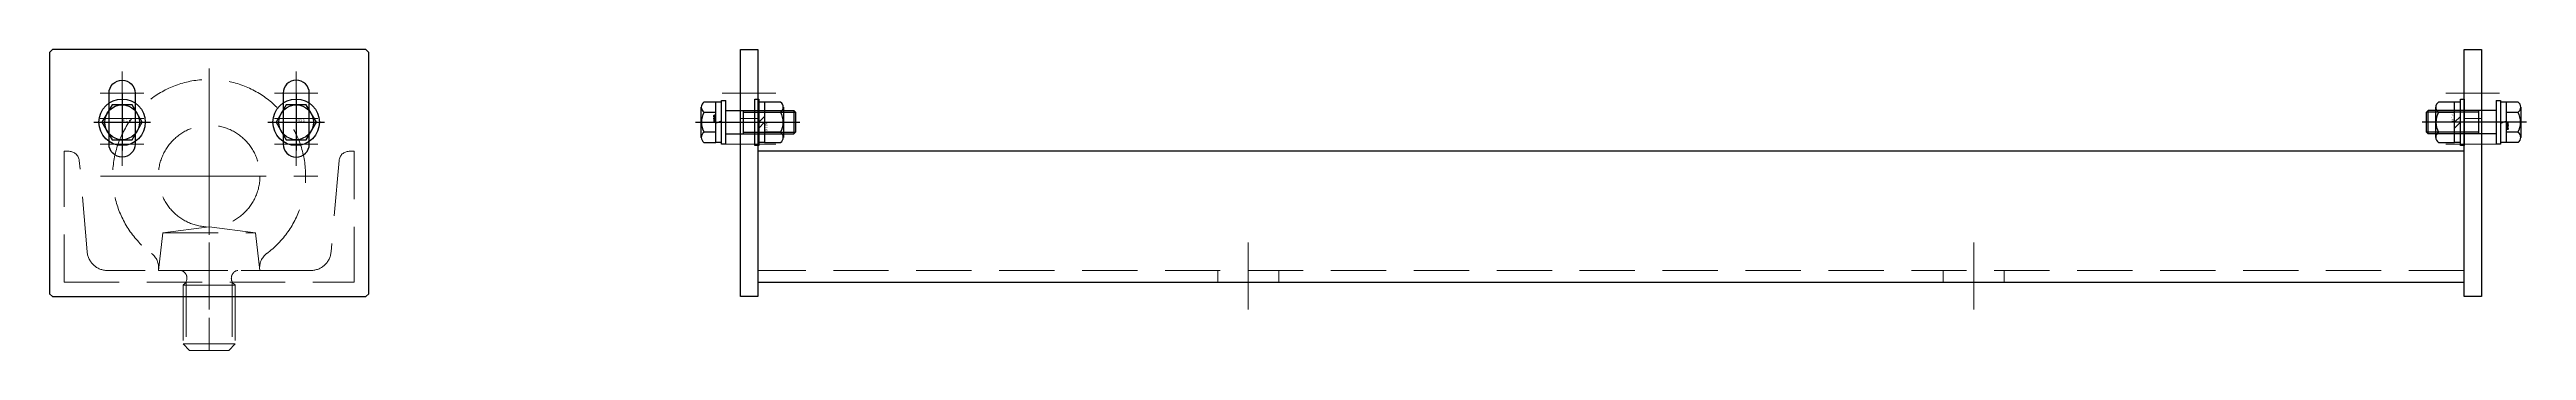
# Model space of a CAD drawing. Header units: millimetres. Extents: x -16130 to 36813, y -8099 to 27484.
# Drawn here: x -2091 to -384, y 20005 to 20212 of the extents above; entities that cross this region are included whole.
import ezdxf

# ---------------------------------------------------------------- set-up
doc = ezdxf.new("R2010")
doc.units = ezdxf.units.MM
doc.header["$LTSCALE"] = 6
doc.linetypes.add('CENTER2', pattern=[28.575, 19.05, -3.175, 3.175, -3.175])
doc.linetypes.add('HIDDEN', pattern=[9.525, 6.35, -3.175])
doc.layers.add('04_HIDDEN', color=2, linetype='HIDDEN', lineweight=13)
doc.layers.add('05_CENTER', color=4, linetype='CENTER2', lineweight=13)
doc.layers.add('10_DRAFT', color=8, linetype='Continuous', lineweight=0, plot=False)
doc.styles.add('KANJI0', font='txt.shx', dxfattribs={"width": 0.9, "height": 30, "bigfont": 'bigfont'})

# ---------------------------------------------------------------- blocks, each defined once
blk = doc.blocks.new('A$C41CC6CD7_1_1')
at = {"color": 0}
for points in [[(-588, -10), (-600, -10), (-600, 160), (-588, 160)], [(600, -10), (588, -10), (588, 160), (600, 160)], [(-588, 0), (588, 0), (588, 90), (-588, 90)]]:
    blk.add_lwpolyline(points, close=True, dxfattribs=at)
at = {"layer": '04_HIDDEN'}
for p, q in [((588, 8), (-588, 8)), ((-271, 0), (-271, 8)), ((-229, 0), (-229, 8)), ((229, 0), (229, 8)), ((271, 0), (271, 8))]:
    blk.add_line(p, q, dxfattribs=at)
at = {"layer": '05_CENTER'}
for p, q in [((-612.6, 130), (-575.6, 130)), ((575.4, 130), (612.4, 130)), ((-612.6, 95), (-575.6, 95)), ((575.4, 95), (612.4, 95)), ((-250, 27.2), (-250, -18.9)), ((250, 27.2), (250, -18.9))]:
    blk.add_line(p, q, dxfattribs=at)
at = {"layer": '10_DRAFT'}
for p, q in [((-600, 112.5), (-588, 112.5)), ((588, 112.5), (600, 112.5))]:
    blk.add_line(p, q, dxfattribs=at)
blk = doc.blocks.new('M16Nza_1_1_1_1')
at = {"color": 0}
for p, q in [((-13.9, 17.7), (-13.9, 6.6)), ((-10.4, 19.6), (10.4, 19.6)), ((-6.9, 6.6), (-6.9, 17.7)), ((6.9, 17.7), (6.9, 6.6)), ((13.9, 6.6), (13.9, 17.7)), ((-14, 2.6), (-14, 6.6)), ((-14, 6.6), (14, 6.6)), ((-4, 6.6), (0, 2.6)), ((0, 6.6), (4, 2.6)), ((14, 6.6), (14, 2.6))]:
    blk.add_line(p, q, dxfattribs=at)
at = {"color": 0, "linetype": 'CENTER2'}
blk.add_line((0, 0), (0, 19.6), dxfattribs=at)
at = {"color": 0}
blk.add_lwpolyline([(-16, 2.6), (16, 2.6), (16, 0), (-16, 0)], close=True, dxfattribs=at)
for centre, radius, start, end in [((-10.4, 15.4), 4.16, 33.626, 146.374), ((0, 5.7), 13.8, 60, 120), ((10.4, 15.4), 4.16, 33.626, 146.374)]:
    blk.add_arc(centre, radius, start, end, dxfattribs=at)
at = {"layer": '10_DRAFT', "style": 'KANJI0', "width": 0.82}
blk.add_text('Ｍ１６', height=1.71, dxfattribs=at).set_placement((0.4, 6.8))
blk = doc.blocks.new('A$C063A7FA2_1_1')
at = {"color": 0, "linetype": 'CENTER2'}
blk.add_line((0, 20.9), (0, -51), dxfattribs=at)
at = {"color": 0}
for p, q in [((-15, 0), (-15, 3)), ((-15, 3), (15, 3)), ((-15, 0), (15, 0)), ((-14, 3), (-14, 7)), ((-14, 7), (14, 7)), ((-13.9, 15.1), (-13.9, 7)), ((-10.4, 17), (10.4, 17)), ((-8, 0), (-8, -46.9)), ((-6.9, 7), (-6.9, 15.1)), ((0.7, 3), (-0.7, 7)), ((6.9, 15.1), (6.9, 7)), ((8, 0), (8, -46.9)), ((13.8, 7), (13.8, 15.1)), ((14, 7), (14, 3)), ((15, 3), (15, 0)), ((8, -12), (-8, -12)), ((-6.9, -12), (-6.9, -48)), ((6.9, -12), (6.9, -48)), ((8, -46.9), (-8, -46.9)), ((-8, -46.9), (-6.9, -48)), ((6.9, -48), (-6.9, -48)), ((8, -46.9), (6.9, -48))]:
    blk.add_line(p, q, dxfattribs=at)
for centre, radius, start, end in [((-10.4, 12.8), 4.16, 33.626, 146.374), ((0, 3.1), 13.8, 60, 120), ((10.4, 12.8), 4.16, 33.626, 146.374)]:
    blk.add_arc(centre, radius, start, end, dxfattribs=at)
at = {"layer": '10_DRAFT', "style": 'KANJI0', "width": 0.82}
blk.add_text('M16x55', height=1, dxfattribs=at).set_placement((0.4, 7.5))
blk = doc.blocks.new('A$C65396B98_1_1')
at = {"color": 0}
for p, q in [((-96.5, 90), (-100, 90)), ((-100, 90), (-100, 0)), ((100, 90), (96.5, 90)), ((100, 0), (100, 90)), ((-84, 20.8), (-89.5, 83.6)), ((89.5, 83.6), (84, 20.8)), ((-100, 0), (100, 0)), ((70.1, 8), (-70.1, 8))]:
    blk.add_line(p, q, dxfattribs=at)
for centre, radius, start, end in [((-96.5, 83), 7, 5, 90), ((96.5, 83), 7, 90, 175), ((-70.1, 22), 14, 185, 270), ((70.1, 22), 14, 270, 355)]:
    blk.add_arc(centre, radius, start, end, dxfattribs=at)
blk = doc.blocks.new('A$C01037D81_1_1')
at = {"color": 0}
blk.add_lwpolyline([(-108, -10), (108, -10), (110, -8), (110, 158), (108, 160), (-108, 160), (-110, 158), (-110, -8)], close=True, dxfattribs=at)
for points in [[(-51, 130), (-51, 95, -1), (-69, 95), (-69, 130, -1)], [(51, 130), (51, 95, 1), (69, 95), (69, 130, 1)]]:
    blk.add_lwpolyline(points, format="xyb", close=True, dxfattribs=at)
at = {"layer": '05_CENTER'}
for p, q in [((-60, 80), (-60, 145)), ((60, 80), (60, 145)), ((-45, 130), (-75, 130)), ((45, 130), (75, 130)), ((-45, 112.5), (-75, 112.5)), ((45, 112.5), (75, 112.5)), ((-45, 95), (-75, 95)), ((45, 95), (75, 95)), ((0, 27.2), (0, -18.9))]:
    blk.add_line(p, q, dxfattribs=at)
at = {"layer": '04_HIDDEN'}
blk.add_blockref('A$C65396B98_1_1', (0, 0), dxfattribs=at)
blk = doc.blocks.new('A$C4A442D48_1_1')
at = {"color": 0}
for p, q in [((-31.9, 26), (-35, 0)), ((-31.9, 26), (0, 30)), ((-31.9, 26), (31.9, 26)), ((31.9, 26), (0, 30)), ((31.9, 26), (35, 0)), ((-35, 0), (35, 0)), ((-18, -10), (18, -10)), ((-18, -10), (-18, -50.5)), ((-15.8, -7.6), (-15.8, -52.7)), ((15.8, -7.6), (15.8, -52.7)), ((18, -10), (18, -50.5)), ((18, -50.5), (-18, -50.5)), ((-18, -50.5), (-13.5, -55)), ((18, -50.5), (13.5, -55)), ((13.5, -55), (-13.5, -55))]:
    blk.add_line(p, q, dxfattribs=at)
blk.add_circle((0, 65), 35, dxfattribs=at)
for centre, radius, start, end in [((0, 65), 66.5, 306.6385, 233.3612), ((-46.8, 2), 12, 353.2956, 53.3612), ((46.8, 2), 12, 126.6388, 186.7044), ((-20.7, -5.3), 5.42, 300.3884, 78.9077), ((20.7, -5.3), 5.42, 101.0923, 239.6116)]:
    blk.add_arc(centre, radius, start, end, dxfattribs=at)
at = {"layer": '05_CENTER', "color": 0}
for p, q in [((0, 138.9), (0, -55)), ((-74.9, 65), (74.9, 65))]:
    blk.add_line(p, q, dxfattribs=at)
blk = doc.blocks.new('M16Bv_1_1_1_1')
at = {"color": 0, "linetype": 'CENTER2'}
for p, q in [((0, 19.5), (0, -19.5)), ((-19.5, 0), (19.5, 0))]:
    blk.add_line(p, q, dxfattribs=at)
at = {"color": 0}
for p, q in [((-6.9, 12), (-13.9, 0)), ((6.9, 12), (-6.9, 12)), ((13.9, 0), (6.9, 12)), ((-13.9, 0), (-6.9, -12)), ((-6.9, -12), (6.9, -12)), ((6.9, -12), (13.9, 0))]:
    blk.add_line(p, q, dxfattribs=at)
for radius in [16, 12]:
    blk.add_circle((0, 0), radius, dxfattribs=at)
at = {"layer": '10_DRAFT', "style": 'KANJI0', "width": 0.82}
blk.add_text('Ｍ１６', height=1.71, dxfattribs=at).set_placement((0.4, 0.2))

msp = doc.modelspace()

# ---------------------------------------------------------------- linework, layer by layer
at = {"layer": '05_CENTER'}
for p, q in [((-1635.95204, 20162.1433), (-1603.72194, 20162.1433)), ((-393.8858, 20162.1433), (-426.11589, 20162.1433))]:
    msp.add_line(p, q, dxfattribs=at)

# ---------------------------------------------------------------- block references
for name, p in [('A$C01037D81_1_1', (-1981.05321, 20052.1433)), ('A$C41CC6CD7_1_1', (-1014.91892, 20052.1433)), ('M16Bv_1_1_1_1', (-2041.05321, 20162.1433)), ('M16Bv_1_1_1_1', (-1921.05321, 20162.1433))]:
    msp.add_blockref(name, p)
for name, p, rotation in [('M16Nza_1_1_1_1', (-1604.91892, 20162.1433), 270), ('M16Nza_1_1_1_1', (-426.91892, 20162.1433), 89.99999999999999), ('A$C063A7FA2_1_1', (-1624.91892, 20162.1433), 90), ('A$C063A7FA2_1_1', (-404.91892, 20162.1433), 270)]:
    msp.add_blockref(name, p, dxfattribs=dict(rotation=rotation))
at = {"layer": '04_HIDDEN', "color": 4}
msp.add_blockref('A$C4A442D48_1_1', (-1981.05321, 20060.1433), dxfattribs=at)

doc.saveas('drawing.dxf')
